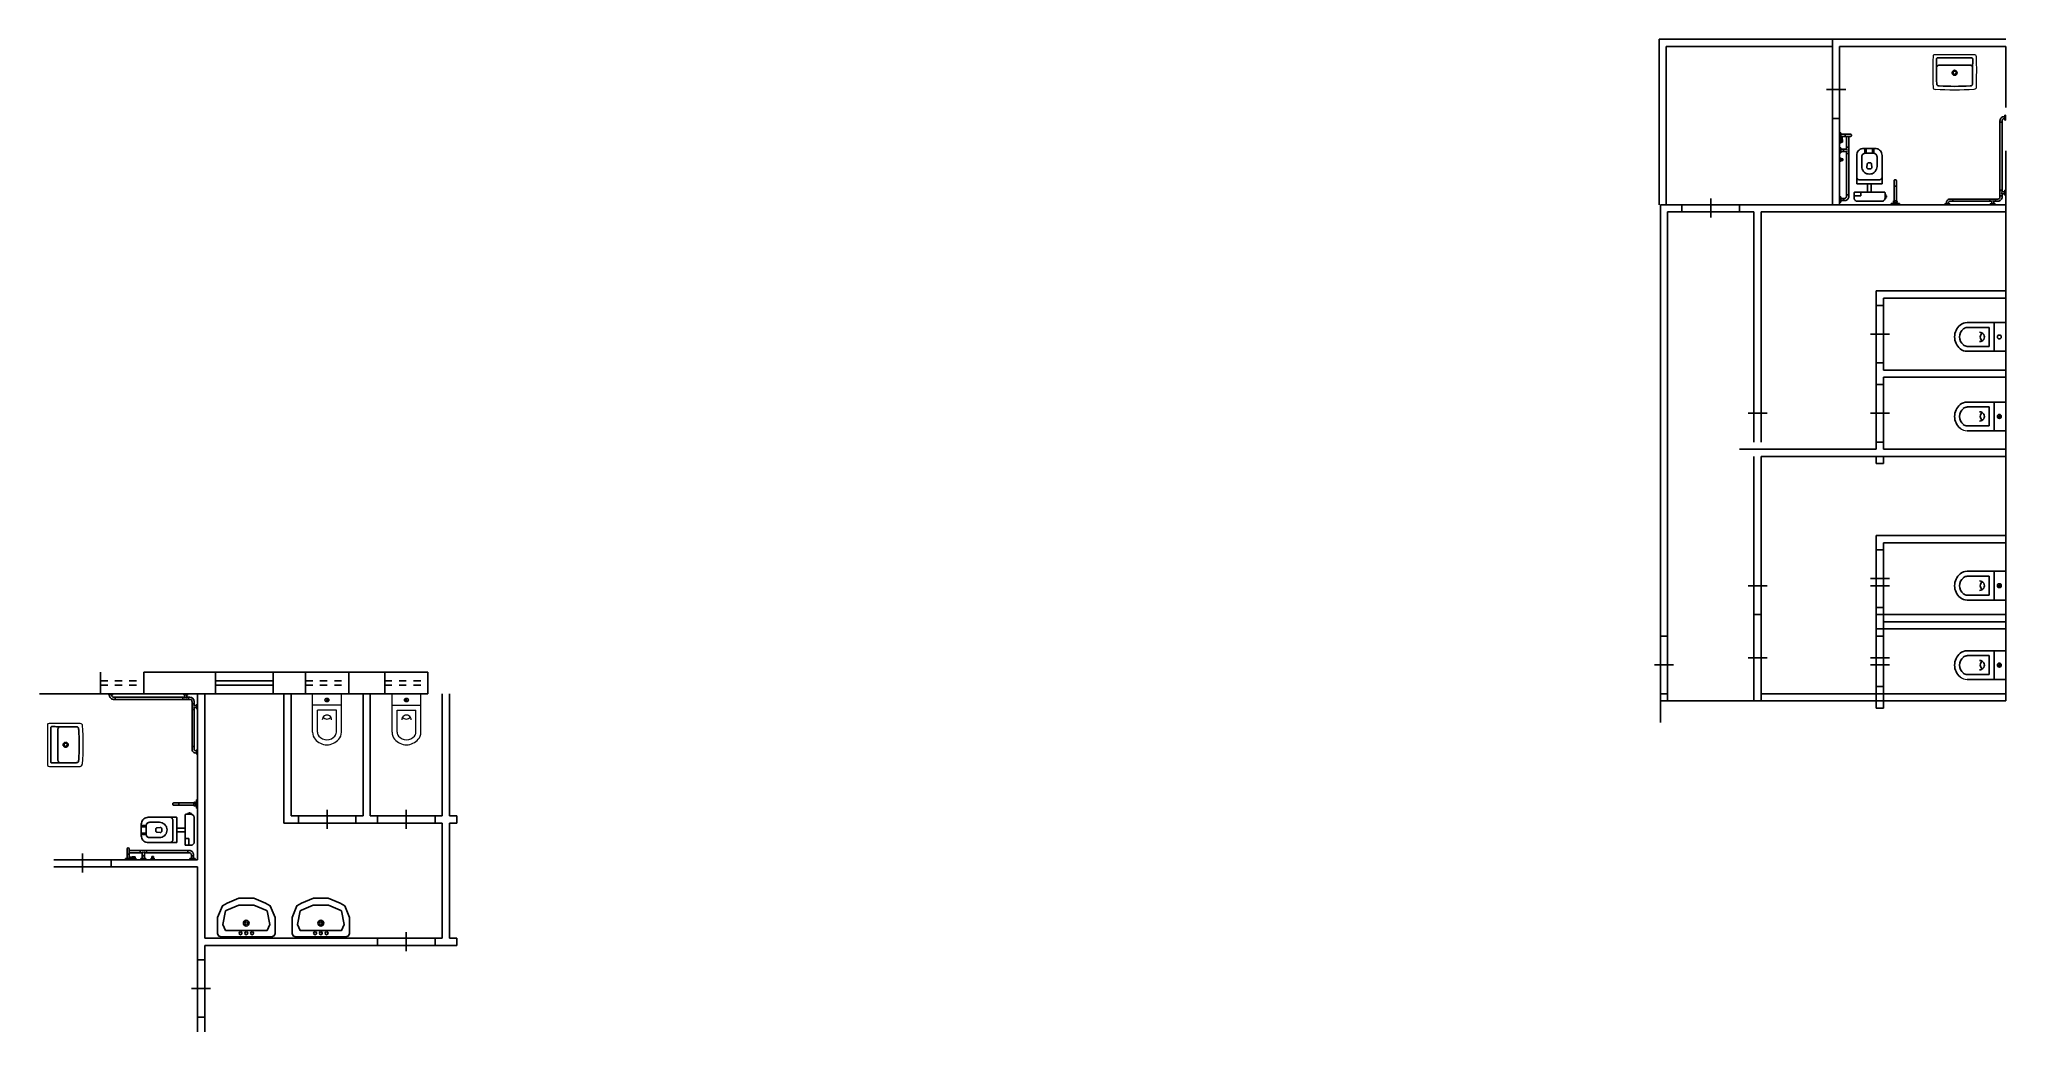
# Model space of a CAD drawing. Header units: millimetres. Extents: x 114 to 1075, y 58 to 426.
# Drawn here: x 379.64 to 406.97, y 253.46 to 267.26 of the extents above; entities that cross this region are included whole.
import ezdxf

# ---------------------------------------------------------------- set-up
doc = ezdxf.new("R2010")
doc.units = ezdxf.units.MM
doc.linetypes.add('TRATTEGGIATA', pattern=[0.75, 0.5, -0.25])
for name, color, linetype in [('2dsanitari', 7, 'Continuous'), ('arredii', 80, 'Continuous'), ('mura', 7, 'Continuous'), ('SANITARI', 175, 'Continuous'), ('Travi', 7, 'Continuous')]:
    doc.layers.add(name, color=color, linetype=linetype)
doc.layers.add('ARREDI attrezzature - furniture', color=175, linetype='Continuous', lineweight=9)

# ---------------------------------------------------------------- blocks, each defined once
blk = doc.blocks.new('lavabo')
at = {"layer": '2dsanitari', "color": 8}
blk.add_line((1092.497, 1248.494), (1091.921, 1248.494), dxfattribs=at)
blk.add_lwpolyline([(1091.857, 1248.584), (1092.561, 1248.584), (1092.595, 1248.57), (1092.609, 1248.536), (1092.609, 1248.316), (1092.541, 1248.152), (1092.477, 1248.115), (1092.313, 1248.047), (1092.105, 1248.047), (1091.941, 1248.115), (1091.877, 1248.152), (1091.809, 1248.316), (1091.809, 1248.536), (1091.823, 1248.57), (1091.857, 1248.584)], dxfattribs=at)
at = {"layer": '2dsanitari', "color": 8, "elevation": 1}
for points in [[(1091.921, 1248.494), (1091.884, 1248.413), (1091.921, 1248.223), (1091.94, 1248.212), (1092.104, 1248.144), (1092.209, 1248.144)], [(1092.497, 1248.494), (1092.535, 1248.413), (1092.498, 1248.223), (1092.479, 1248.212), (1092.315, 1248.144), (1092.209, 1248.144)]]:
    blk.add_lwpolyline(points, dxfattribs=at)
at = {"layer": '2dsanitari', "color": 8}
for centre, radius in [((1092.129, 1248.534), 0.02), ((1092.209, 1248.394), 0.04), ((1092.209, 1248.534), 0.02), ((1092.209, 1248.394), 0.02), ((1092.289, 1248.534), 0.02)]:
    blk.add_circle(centre, radius, dxfattribs=at)
for points in [[(1091.945, 1248.494, 1.024), (1092.473, 1248.494, 1.024), (1092.497, 1248.494, 1.1), (1091.921, 1248.494, 1.1)], [(1091.961, 1248.494, 0.969), (1092.457, 1248.494, 0.969), (1092.473, 1248.494, 1.024), (1091.945, 1248.494, 1.024)]]:
    blk.add_3dface(points, dxfattribs=at)
at = {"layer": '2dsanitari', "color": 8, "invisible_edges": 13}
blk.add_3dface([(1092.209, 1248.434, 0.979), (1092.457, 1248.494, 0.969), (1091.961, 1248.494, 0.969), (1092.209, 1248.434, 0.979)], dxfattribs=at)
blk = doc.blocks.new('Iryda 1')
at = {"layer": 'SANITARI', "color": 8, "linetype": 'Continuous'}
for p, q in [((-160, 248), (-162, 248)), ((-143, 208), (-143, -208)), ((-162, -248), (-160, -248))]:
    blk.add_line(p, q, dxfattribs=at)
at = {"layer": 'SANITARI', "color": 8, "lineweight": 0}
for points in [[(0, 289, 0.145511), (-24, 300, 0.01175), (-449, 299, 0.483059), (-480, 269, 0.036873), (-480, -269, -0.458328)], [(0, 289), (0, -289, -0.140898), (-24, -300, -0.010456), (-450, -300, -0.460441), (-480, -269, -1.106284)]]:
    blk.add_lwpolyline(points, format="xyb", dxfattribs=at)
at = {"layer": 'SANITARI', "color": 8, "linetype": 'Continuous'}
blk.add_circle((-250, 0), 23, dxfattribs=at)
for centre, radius, start, end in [((3160, 0), 3598, 176.5819, 183.4181), ((-250, 0), 35, 359.8471, 0.1529)]:
    blk.add_arc(centre, radius, start, end, dxfattribs=at)
for points, start_tangent, end_tangent in [([(-405, 248), (-411, 248), (-417, 246), (-421, 243), (-425, 240), (-428, 236), (-430, 230), (-431, 224)], (-0.999818, -0.019087), (-0.062731, -0.99803)), ([(-431, 214), (-431, 218), (-431, 221), (-431, 224)], (0.059689, 0.998217), (0.062344, 0.998055)), ([(-395, 249), (-398, 249), (-402, 249), (-405, 248)], (-0.999846, -0.01756), (-0.999826, -0.018676)), ([(-395, 249), (-276, 250)], (0.999846, 0.017527), (0.999991, 0.004246)), ([(-285, 0), (-284, 8), (-282, 15), (-278, 21), (-272, 27), (-266, 30), (-259, 33), (-251, 34), (-243, 33), (-235, 30), (-228, 26), (-223, 20), (-218, 14), (-216, 7), (-215, 0)], (0, 1), (0.003178, -0.999995)), ([(-285, 0), (-284, -8), (-282, -15), (-278, -21), (-272, -27), (-266, -30), (-259, -33), (-251, -34), (-243, -33), (-235, -30), (-228, -26), (-223, -20), (-218, -14), (-216, -7), (-215, 0)], (0, -1), (0.003178, 0.999995)), ([(-276, 250), (-190, 250)], (0.999991, 0.004245), (0.999986, -0.005272)), ([(-190, 250), (-154, 250)], (0.999986, -0.005272), (0.999957, -0.009254)), ([(-160, 248), (-160, 247), (-160, 245), (-160, 243)], (0.215102, -0.976592), (0.081396, -0.996682)), ([(-149, 232), (-152, 237), (-156, 240), (-160, 243)], (-0.520148, 0.854076), (-0.836011, 0.548713)), ([(-154, 250), (-150, 250), (-146, 250), (-142, 250)], (0.999957, -0.009248), (0.999943, -0.010658)), ([(-143, 208), (-143, 215), (-144, 221), (-146, 227), (-149, 232)], (0.000017, 1), (-0.520046, 0.854138)), ([(-142, 250), (-141, 250), (-140, 250)], (0.99997, -0.007721), (0.999969, -0.00788)), ([(-140, 250), (-121, 251), (-63, 253)], (0.99823, 0.059464), (0.999905, 0.013806)), ([(-63, 253), (-60, 252), (-58, 252), (-56, 252), (-54, 251), (-53, 250), (-51, 250), (-50, 249), (-49, 249), (-48, 248), (-48, 247), (-47, 247), (-46, 246), (-46, 245), (-45, 245), (-45, 244), (-44, 243), (-44, 242), (-43, 241), (-43, 240), (-43, 239), (-43, 237)], (0.995704, -0.092592), (0.113209, -0.993571)), ([(-43, 237), (-43, 164), (-43, 85), (-43, 0)], (0.000671, -1), (0.000892, -1)), ([(-43, -237), (-43, -164), (-43, -85), (-43, 0)], (0.000671, 1), (0.000892, 1)), ([(-431, -214), (-431, -218), (-431, -221), (-431, -224)], (0.059689, -0.998217), (0.062344, -0.998055)), ([(-431, -224), (-430, -230), (-428, -236), (-425, -240), (-421, -243), (-417, -246), (-411, -248), (-405, -248)], (0.062731, -0.99803), (0.999818, -0.019087)), ([(-405, -248), (-402, -249), (-398, -249), (-395, -249)], (0.999826, -0.018676), (0.999846, -0.01756)), ([(-276, -250), (-395, -249)], (-0.999991, 0.004246), (-0.999846, 0.017527)), ([(-190, -250), (-276, -250)], (-0.999986, -0.005272), (-0.999991, 0.004245)), ([(-154, -250), (-190, -250)], (-0.999957, -0.009254), (-0.999986, -0.005272)), ([(-162, -248), (-142, -250)], (0.996621, -0.082141), (0.997505, -0.07059)), ([(-160, -243), (-156, -240), (-152, -237), (-149, -232)], (0.836011, 0.548713), (0.520148, 0.854076)), ([(-160, -243), (-160, -245), (-160, -247), (-160, -248)], (-0.081396, -0.996682), (-0.215102, -0.976592)), ([(-140, -250), (-160, -248)], (-0.997612, 0.069064), (-0.996739, 0.080691)), ([(-142, -250), (-146, -250), (-150, -250), (-154, -250)], (-0.999943, -0.010658), (-0.999957, -0.009248)), ([(-149, -232), (-146, -227), (-144, -221), (-143, -215), (-143, -208)], (0.520046, 0.854138), (-0.000017, 1)), ([(-140, -250), (-141, -250), (-142, -250)], (-0.999969, -0.00788), (-0.99997, -0.007721)), ([(-63, -253), (-82, -252), (-140, -250)], (-0.999905, 0.013806), (-0.99823, 0.059464)), ([(-43, -237), (-43, -239), (-43, -240), (-43, -241), (-44, -242), (-44, -243), (-45, -244), (-45, -245), (-46, -245), (-46, -246), (-47, -247), (-48, -247), (-48, -248), (-49, -249), (-50, -249), (-51, -250), (-53, -250), (-54, -251), (-56, -252), (-58, -252), (-60, -252), (-63, -253)], (-0.113209, -0.993571), (-0.995704, -0.092592))]:
    blk.add_spline(points, degree=3, dxfattribs=dict(at, start_tangent=start_tangent, end_tangent=end_tangent))
blk = doc.blocks.new('ewfw32')
at = {"color": 8}
for p, q in [((13, 36), (0, 36)), ((0, 36), (0, -36)), ((13, -36), (13, 36)), ((61, 15), (14, 15)), ((48, 15), (48, -15)), ((61, 15), (72, 14)), ((72, 14), (82, 12)), ((82, 12), (92, 8)), ((92, 8), (101, 2)), ((101, 2), (108, -5)), ((201, 0), (198, -6)), ((204, 6), (201, 0)), ((209, 11), (204, 6)), ((214, 16), (209, 11)), ((220, 19), (214, 16)), ((226, 22), (220, 19)), ((233, 24), (226, 22)), ((240, 24), (233, 24)), ((234, 24), (582, 24)), ((240, 24), (236, 24)), ((411, 24), (240, 24)), ((411, 24), (251, 24)), ((590, 23), (582, 24)), ((597, 21), (590, 23)), ((604, 18), (597, 21)), ((610, 14), (604, 18)), ((615, 9), (610, 14)), ((620, 2), (615, 9)), ((623, -5), (620, 2)), ((710, 57), (710, 72)), ((710, 72), (826, 72)), ((826, 57), (710, 57)), ((736, 57), (801, 57)), ((736, 48), (736, 57)), ((801, 48), (736, 48)), ((742, 38), (745, 38)), ((742, 29), (742, 38)), ((745, 29), (742, 29)), ((745, 48), (752, 48)), ((745, 17), (745, 48)), ((745, 38), (745, 29)), ((752, 17), (745, 17)), ((752, 48), (752, 17)), ((752, 48), (752, -188)), ((752, 17), (785, 17)), ((755, 17), (755, 48)), ((782, 17), (782, 48)), ((792, 48), (785, 48)), ((785, 48), (785, 17)), ((785, 48), (785, -188)), ((785, 17), (792, 17)), ((792, 17), (792, 48)), ((795, 38), (792, 38)), ((792, 38), (792, 29)), ((792, 29), (795, 29)), ((795, 29), (795, 38)), ((801, 57), (801, 48)), ((826, 72), (826, 57)), ((0, -36), (13, -36)), ((14, -15), (61, -15)), ((61, -15), (66, -16)), ((66, -16), (71, -17)), ((71, -17), (75, -19)), ((75, -19), (80, -22)), ((80, -22), (83, -25)), ((83, -25), (86, -29)), ((86, -29), (88, -33)), ((88, -33), (90, -38)), ((90, -38), (90, -42)), ((90, -64), (90, -42)), ((123, -64), (90, -64)), ((90, -64), (90, -666)), ((108, -5), (115, -13)), ((115, -13), (119, -23)), ((119, -23), (122, -32)), ((122, -32), (123, -42)), ((123, -64), (123, -42)), ((123, -64), (123, -851)), ((198, -6), (196, -13)), ((196, -13), (196, -19)), ((196, -66), (196, -14)), ((196, -19), (196, -16)), ((196, -16), (196, -58)), ((196, -93), (196, -19)), ((196, -50), (290, -50)), ((196, -58), (196, -61)), ((196, -93), (196, -95)), ((196, -95), (196, -96)), ((196, -96), (197, -98)), ((197, -98), (198, -99)), ((198, -99), (199, -100)), ((199, -100), (200, -101)), ((200, -101), (202, -102)), ((202, -102), (203, -103)), ((203, -103), (205, -103)), ((205, -103), (206, -103)), ((615, -102), (206, -103)), ((232, -220), (232, -221)), ((233, -220), (232, -220)), ((232, -221), (232, -222)), ((232, -222), (232, -223)), ((232, -304), (232, -223)), ((232, -264), (232, -223)), ((234, -219), (233, -220)), ((234, -218), (234, -219)), ((235, -218), (234, -218)), ((236, -218), (235, -218)), ((237, -218), (236, -218)), ((579, -218), (237, -218)), ((290, -50), (290, -99)), ((384, -218), (384, -103)), ((432, -218), (432, -103)), ((580, -218), (579, -218)), ((581, -218), (580, -218)), ((582, -218), (581, -218)), ((583, -219), (582, -218)), ((583, -220), (583, -219)), ((584, -220), (583, -220)), ((584, -221), (584, -220)), ((585, -222), (584, -221)), ((585, -223), (585, -222)), ((585, -223), (585, -304)), ((585, -264), (585, -223)), ((615, -102), (617, -102)), ((617, -102), (618, -102)), ((618, -102), (620, -102)), ((620, -102), (621, -101)), ((621, -101), (623, -100)), ((625, -12), (623, -5)), ((623, -100), (624, -99)), ((624, -97), (625, -96)), ((624, -99), (624, -97)), ((626, -19), (625, -12)), ((625, -94), (626, -93)), ((625, -96), (625, -94)), ((626, -93), (626, -15)), ((626, -15), (626, -70)), ((635, -15), (626, -15)), ((626, -66), (626, -19)), ((626, -70), (635, -70)), ((635, -70), (635, -15)), ((635, -32), (635, -52)), ((648, -32), (635, -32)), ((635, -52), (648, -52)), ((648, -52), (648, -32)), ((752, -188), (752, -259)), ((752, -188), (785, -188)), ((752, -262), (752, -259)), ((753, -265), (752, -262)), ((754, -267), (753, -265)), ((756, -270), (754, -267)), ((758, -272), (756, -270)), ((760, -273), (758, -272)), ((763, -275), (760, -273)), ((776, -273), (774, -275)), ((779, -272), (776, -273)), ((781, -270), (779, -272)), ((782, -267), (781, -270)), ((784, -265), (782, -267)), ((785, -259), (784, -262)), ((784, -262), (784, -265)), ((785, -188), (785, -259)), ((0, -533), (0, -576)), ((14, -533), (0, -533)), ((14, -576), (14, -533)), ((14, -541), (14, -567)), ((38, -541), (14, -541)), ((38, -567), (38, -541)), ((234, -300), (232, -307)), ((232, -304), (232, -614)), ((232, -307), (232, -313)), ((237, -294), (234, -300)), ((241, -288), (237, -294)), ((245, -284), (241, -288)), ((251, -280), (245, -284)), ((257, -277), (251, -280)), ((264, -275), (257, -277)), ((270, -275), (264, -275)), ((546, -275), (270, -275)), ((303, -441), (302, -459)), ((302, -459), (302, -595)), ((308, -423), (303, -441)), ((316, -406), (308, -423)), ((327, -391), (316, -406)), ((340, -378), (327, -391)), ((355, -367), (340, -378)), ((372, -359), (355, -367)), ((390, -355), (372, -359)), ((374, -442), (373, -445)), ((373, -445), (373, -448)), ((373, -448), (377, -492)), ((373, -448), (373, -448)), ((375, -439), (374, -442)), ((376, -436), (375, -439)), ((378, -433), (376, -436)), ((377, -492), (377, -495)), ((377, -495), (378, -498)), ((381, -431), (378, -433)), ((378, -498), (380, -501)), ((380, -501), (382, -504)), ((383, -430), (381, -431)), ((382, -504), (384, -506)), ((386, -428), (383, -430)), ((384, -506), (387, -507)), ((389, -428), (386, -428)), ((387, -507), (390, -509)), ((392, -427), (389, -428)), ((408, -353), (390, -355)), ((390, -509), (393, -510)), ((392, -427), (424, -427)), ((393, -510), (396, -510)), ((396, -510), (396, -510)), ((396, -510), (420, -510)), ((427, -355), (408, -353)), ((420, -510), (424, -510)), ((424, -427), (424, -427)), ((427, -428), (424, -427)), ((424, -510), (427, -509)), ((445, -359), (427, -355)), ((430, -428), (427, -428)), ((427, -509), (430, -507)), ((433, -430), (430, -428)), ((430, -507), (432, -506)), ((432, -506), (435, -504)), ((436, -431), (433, -430)), ((435, -504), (437, -501)), ((438, -433), (436, -431)), ((437, -501), (438, -498)), ((440, -436), (438, -433)), ((438, -498), (439, -495)), ((439, -495), (440, -492)), ((442, -439), (440, -436)), ((443, -448), (440, -492)), ((440, -492), (440, -492)), ((443, -442), (442, -439)), ((443, -445), (443, -442)), ((443, -448), (443, -445)), ((461, -367), (445, -359)), ((477, -378), (461, -367)), ((490, -391), (477, -378)), ((500, -406), (490, -391)), ((508, -423), (500, -406)), ((513, -441), (508, -423)), ((515, -459), (513, -441)), ((515, -459), (515, -595)), ((553, -275), (546, -275)), ((559, -277), (553, -275)), ((565, -280), (559, -277)), ((571, -284), (565, -280)), ((576, -288), (571, -284)), ((580, -294), (576, -288)), ((582, -300), (580, -294)), ((584, -307), (582, -300)), ((585, -313), (584, -307)), ((585, -614), (585, -304)), ((765, -275), (763, -275)), ((768, -275), (765, -275)), ((771, -275), (768, -275)), ((774, -275), (771, -275)), ((0, -576), (14, -576)), ((0, -647), (13, -647)), ((0, -718), (0, -647)), ((0, -647), (13, -647)), ((0, -718), (13, -718)), ((13, -718), (0, -718)), ((0, -788), (0, -846)), ((17, -788), (0, -788)), ((13, -647), (13, -718)), ((13, -666), (90, -666)), ((90, -699), (13, -699)), ((14, -567), (38, -567)), ((17, -846), (17, -788)), ((17, -798), (17, -836)), ((33, -798), (17, -798)), ((33, -836), (33, -798)), ((48, -699), (48, -666)), ((90, -638), (123, -638)), ((90, -666), (102, -678)), ((90, -699), (102, -687)), ((90, -878), (90, -699)), ((90, -727), (123, -727)), ((123, -622), (123, -878)), ((123, -639), (123, -726)), ((232, -614), (233, -631)), ((233, -631), (237, -647)), ((237, -647), (244, -663)), ((244, -663), (254, -677)), ((254, -677), (266, -688)), ((266, -688), (280, -698)), ((280, -698), (295, -705)), ((295, -705), (311, -710)), ((302, -595), (302, -603)), ((302, -603), (305, -611)), ((305, -611), (308, -619)), ((308, -619), (313, -626)), ((311, -710), (328, -711)), ((313, -626), (319, -632)), ((319, -632), (326, -637)), ((326, -637), (334, -640)), ((328, -711), (488, -711)), ((334, -640), (342, -643)), ((342, -643), (350, -643)), ((345, -643), (471, -643)), ((345, -711), (345, -643)), ((365, -711), (365, -643)), ((452, -711), (452, -643)), ((466, -643), (475, -643)), ((471, -711), (471, -643)), ((475, -643), (483, -640)), ((483, -640), (490, -637)), ((488, -711), (505, -710)), ((490, -637), (497, -632)), ((497, -632), (503, -626)), ((503, -626), (508, -619)), ((505, -710), (521, -705)), ((508, -619), (512, -611)), ((512, -611), (514, -603)), ((514, -603), (515, -595)), ((521, -705), (536, -698)), ((536, -698), (550, -688)), ((550, -688), (562, -677)), ((562, -677), (572, -663)), ((572, -663), (579, -647)), ((579, -647), (583, -631)), ((583, -631), (585, -614)), ((0, -846), (17, -846)), ((0, -929), (0, -857)), ((0, -857), (13, -857)), ((13, -929), (0, -929)), ((13, -857), (13, -929)), ((146, -908), (13, -908)), ((14, -878), (146, -878)), ((17, -836), (33, -836)), ((22, -836), (22, -871)), ((30, -836), (22, -836)), ((22, -871), (30, -871)), ((30, -871), (30, -836)), ((71, -908), (71, -878))]:
    blk.add_line(p, q, dxfattribs=at)
blk.add_arc((146, -893, 0), 15.3, 270.0003, 90.0003, dxfattribs=at)
blk = doc.blocks.new('df343')
at = {"color": 8}
for p, q in [((35, 0), (-35, 0)), ((35, -11), (35, 0)), ((-597, 0), (-666, 0)), ((-666, 0), (-597, 0)), ((-666, -11), (-666, 0)), ((-597, -11), (-666, -11)), ((-646, -23), (-646, -11)), ((-645, -32), (-646, -23)), ((-643, -42), (-645, -32)), ((-639, -51), (-643, -42)), ((-633, -59), (-639, -51)), ((-626, -65), (-633, -59)), ((-618, -71), (-626, -65)), ((-610, -75), (-618, -71)), ((-617, -11), (-617, -23)), ((-616, -27), (-617, -23)), ((-615, -32), (-616, -27)), ((-613, -36), (-615, -32)), ((-611, -40), (-613, -36)), ((-607, -43), (-611, -40)), ((-600, -78), (-610, -75)), ((-604, -45), (-607, -43)), ((-599, -47), (-604, -45)), ((-591, -78), (-600, -78)), ((-595, -48), (-599, -47)), ((-597, 0), (-597, -11)), ((-591, -49), (-595, -48)), ((-570, -49), (-591, -49)), ((-570, -78), (-591, -78)), ((-39, -49), (-570, -49)), ((-39, -78), (-570, -78)), ((-557, -49), (-557, -78)), ((-39, -49), (-15, -49)), ((-39, -78), (-39, -49)), ((72, -78, 0), (-39, -78)), ((-35, 0), (-35, -11)), ((-35, -11), (35, -11)), ((-15, -49), (-15, -11)), ((-15, -49), (-4, -59)), ((15, -49), (4, -59)), ((15, -11), (15, -49)), ((15, -49), (39, -49)), ((39, -49), (72, -49)), ((39, -78), (39, -49)), ((39, -49), (39, -78)), ((39, -78), (39, -49)), ((100, -107, 0), (100, -204)), ((100, -125), (130, -125)), ((130, -125), (100, -125)), ((100, -125), (130, -125)), ((100, -204), (100, -1147)), ((100, -204), (130, -204)), ((130, -150), (119, -160)), ((130, -179), (119, -169)), ((130, -125), (130, -107)), ((130, -150), (130, -125)), ((168, -150), (130, -150)), ((130, -179), (168, -179)), ((130, -204), (130, -179)), ((130, -204), (130, -1147)), ((168, -131), (179, -131)), ((168, -200), (168, -131)), ((179, -200), (168, -200)), ((179, -131), (179, -200)), ((100, -1147), (100, -1168)), ((100, -1147), (130, -1147)), ((101, -1177), (100, -1168)), ((103, -1187), (101, -1177)), ((108, -1196), (103, -1187)), ((113, -1204), (108, -1196)), ((120, -1210), (113, -1204)), ((128, -1216), (120, -1210)), ((136, -1220), (127, -1216)), ((129, -1147), (129, -1168)), ((129, -1172), (129, -1168)), ((131, -1177), (129, -1172)), ((133, -1181), (131, -1177)), ((135, -1185), (133, -1181)), ((138, -1188), (135, -1185)), ((145, -1223), (136, -1220)), ((142, -1190), (138, -1188)), ((146, -1192), (142, -1190)), ((155, -1223), (145, -1223)), ((151, -1193), (146, -1192)), ((155, -1194), (151, -1193)), ((166, -1194), (155, -1194)), ((155, -1223), (166, -1223)), ((178, -1174), (166, -1174)), ((166, -1174), (166, -1243)), ((166, -1243), (178, -1243)), ((178, -1174), (178, -1243)), ((178, -1243), (178, -1174))]:
    blk.add_line(p, q, dxfattribs=at)
for radius in [58.1, 28.4]:
    blk.add_arc((72, -107, 0), radius, 0.0003, 90.0003, dxfattribs=at)

msp = doc.modelspace()

# ---------------------------------------------------------------- linework, layer by layer
for p, q in [((406.971, 266.314), (406.971, 267.164)), ((406.971, 264.714), (406.971, 265.714)), ((403.471, 262.464), (403.471, 264.864)), ((403.571, 264.864), (406.971, 264.864)), ((403.571, 264.864), (403.571, 262.464)), ((405.171, 263.764), (406.971, 263.764)), ((402.171, 263.661), (402.171, 258.964)), ((402.271, 258.964), (402.271, 263.564)), ((405.271, 263.564), (405.171, 263.564)), ((405.271, 263.664), (406.971, 263.664)), ((405.271, 262.764), (405.171, 262.764)), ((406.971, 262.664), (405.271, 262.664)), ((405.271, 262.464), (405.171, 262.464)), ((406.971, 262.564), (405.271, 262.564)), ((405.171, 261.564), (403.571, 261.564)), ((405.271, 261.664), (405.171, 261.664)), ((403.471, 259.064), (403.471, 261.464)), ((403.571, 261.464), (406.971, 261.464)), ((403.571, 261.464), (403.571, 259.064)), ((405.271, 261.364), (405.171, 261.364)), ((406.971, 259.964), (406.971, 260.464)), ((405.171, 260.364), (406.971, 260.364)), ((405.271, 260.264), (406.971, 260.264)), ((405.271, 260.164), (405.171, 260.164)), ((405.271, 259.364), (405.171, 259.364)), ((406.971, 258.864), (406.971, 259.364)), ((403.571, 259.264), (403.471, 259.264)), ((403.471, 259.264), (403.471, 258.064)), ((403.571, 259.264), (403.571, 258.064)), ((405.271, 259.264), (405.171, 259.264)), ((406.971, 259.264), (405.271, 259.264)), ((406.971, 259.164), (405.271, 259.164)), ((406.971, 259.164), (405.271, 259.164)), ((402.271, 258.964), (402.171, 258.964)), ((405.271, 259.064), (405.171, 259.064)), ((405.271, 258.964), (405.171, 258.964)), ((406.971, 259.064), (405.271, 259.064)), ((380.492, 258.164), (380.492, 258.464)), ((381.092, 258.464), (382.092, 258.464)), ((381.092, 258.164), (381.092, 258.464)), ((382.092, 258.164), (382.092, 258.464)), ((382.892, 258.464), (383.342, 258.464)), ((382.892, 258.164), (382.892, 258.464)), ((383.942, 258.464), (384.442, 258.464)), ((405.271, 258.264), (405.171, 258.264)), ((406.971, 258.064), (406.971, 258.264)), ((380.492, 258.164), (379.642, 258.164)), ((382.092, 258.164), (381.092, 258.164)), ((381.842, 255.855), (381.842, 258.164)), ((381.942, 254.764), (381.942, 258.164)), ((383.342, 258.164), (382.892, 258.164)), ((383.042, 256.364), (383.042, 258.164)), ((383.142, 256.464), (383.142, 258.164)), ((384.442, 258.164), (383.942, 258.164)), ((384.142, 258.164), (384.142, 256.464)), ((384.242, 258.164), (384.242, 256.464)), ((402.271, 258.164), (402.171, 258.164)), ((402.171, 258.164), (402.171, 258.064)), ((402.171, 258.064), (406.971, 258.064)), ((402.171, 258.064), (402.171, 257.764)), ((402.271, 258.164), (402.271, 258.064)), ((405.171, 258.164), (403.571, 258.164)), ((405.271, 258.164), (405.171, 258.164)), ((405.271, 257.964), (405.171, 257.964)), ((383.242, 256.464), (383.242, 256.364)), ((384.042, 256.464), (384.042, 256.364)), ((384.342, 256.464), (384.342, 256.364)), ((385.142, 256.464), (385.142, 256.364)), ((385.242, 256.364), (385.242, 254.764)), ((385.442, 256.464), (385.442, 256.364)), ((381.942, 254.764), (384.342, 254.764)), ((384.342, 254.764), (384.342, 254.664)), ((385.142, 254.764), (385.142, 254.664)), ((385.142, 254.764), (385.242, 254.764)), ((385.342, 254.764), (385.442, 254.764)), ((385.442, 254.764), (385.442, 254.664)), ((384.342, 254.664), (381.942, 254.664)), ((385.142, 254.664), (385.442, 254.664))]:
    msp.add_line(p, q)
at = {"color": 8}
for p, q in [((404.562, 266.164), (404.562, 266.964)), ((404.662, 266.164), (404.662, 266.964)), ((404.482, 266.564), (404.748, 266.564)), ((403.271, 264.964), (402.471, 264.964)), ((403.271, 264.864), (402.471, 264.864)), ((402.871, 264.785), (402.871, 265.05)), ((405.171, 262.764), (405.171, 263.564)), ((405.271, 262.764), (405.271, 263.564)), ((405.091, 263.164), (405.356, 263.164)), ((403.471, 261.664), (403.471, 262.464)), ((403.571, 261.664), (403.571, 262.464)), ((405.171, 261.664), (405.171, 262.464)), ((405.271, 261.664), (405.271, 262.464)), ((403.391, 262.064), (403.656, 262.064)), ((405.091, 262.064), (405.356, 262.064)), ((403.471, 259.264), (403.471, 260.064)), ((403.571, 259.264), (403.571, 260.064)), ((405.171, 259.364), (405.171, 260.164)), ((405.171, 259.264), (405.171, 260.064)), ((405.271, 259.364), (405.271, 260.164)), ((405.271, 259.264), (405.271, 260.064)), ((406.971, 259.964), (406.971, 259.364)), ((403.391, 259.664), (403.656, 259.664)), ((405.091, 259.764), (405.356, 259.764)), ((405.091, 259.664), (405.356, 259.664)), ((402.171, 258.164), (402.171, 258.964)), ((402.271, 258.164), (402.271, 258.964)), ((403.471, 258.264), (403.471, 259.064)), ((403.571, 258.264), (403.571, 259.064)), ((405.171, 258.264), (405.171, 259.064)), ((405.171, 258.164), (405.171, 258.964)), ((405.271, 258.264), (405.271, 259.064)), ((405.271, 258.164), (405.271, 258.964)), ((406.971, 258.864), (406.971, 258.264)), ((402.091, 258.564), (402.356, 258.564)), ((403.391, 258.664), (403.656, 258.664)), ((405.091, 258.664), (405.356, 258.664)), ((405.091, 258.564), (405.356, 258.564)), ((382.092, 258.464), (382.892, 258.464)), ((383.342, 258.464), (383.942, 258.464)), ((384.442, 258.464), (385.042, 258.464)), ((380.492, 258.164), (381.092, 258.164)), ((382.092, 258.164), (382.892, 258.164)), ((383.342, 258.164), (383.942, 258.164)), ((384.442, 258.164), (385.042, 258.164)), ((384.042, 256.464), (383.242, 256.464)), ((384.042, 256.364), (383.242, 256.364)), ((383.642, 256.285), (383.642, 256.55)), ((385.142, 256.464), (384.342, 256.464)), ((385.142, 256.364), (384.342, 256.364)), ((384.742, 256.285), (384.742, 256.55)), ((380.642, 255.855), (379.842, 255.855)), ((380.242, 255.676), (380.242, 255.941)), ((380.642, 255.755), (379.842, 255.755)), ((385.142, 254.764), (384.342, 254.764)), ((384.742, 254.585), (384.742, 254.85)), ((381.842, 254.464), (381.842, 253.664)), ((381.942, 254.464), (381.942, 253.664)), ((385.142, 254.664), (384.342, 254.664)), ((382.021, 254.064), (381.756, 254.064))]:
    msp.add_line(p, q, dxfattribs=at)
at = {"color": 255}
for p, q in [((402.471, 264.864), (402.271, 264.864)), ((402.471, 264.864), (402.471, 264.964)), ((403.271, 264.864), (403.271, 264.964)), ((403.471, 264.864), (403.271, 264.864)), ((381.942, 254.464), (381.842, 254.464)), ((381.942, 254.664), (381.942, 254.464)), ((381.942, 253.664), (381.842, 253.664)), ((381.942, 253.664), (381.942, 253.464))]:
    msp.add_line(p, q, dxfattribs=at)
at = {"linetype": 'ByBlock', "ltscale": 0.3}
for p, q in [((403.571, 261.464), (405.171, 261.464)), ((405.271, 261.464), (406.971, 261.464)), ((385.342, 256.464), (385.342, 258.164)), ((403.571, 258.064), (405.171, 258.064)), ((405.271, 258.064), (406.971, 258.064)), ((385.342, 254.764), (385.342, 256.364))]:
    msp.add_line(p, q, dxfattribs=at)
at = {"color": 8, "linetype": 'TRATTEGGIATA', "ltscale": 0.2}
for p, q in [((380.492, 258.344), (381.092, 258.344)), ((380.492, 258.284), (381.092, 258.284)), ((383.342, 258.344), (383.942, 258.344)), ((383.342, 258.284), (383.942, 258.284)), ((384.442, 258.344), (385.042, 258.344)), ((384.442, 258.284), (385.042, 258.284))]:
    msp.add_line(p, q, dxfattribs=at)
at = {"color": 8, "ltscale": 0.2}
for p, q in [((382.092, 258.344), (382.892, 258.344)), ((382.092, 258.284), (382.892, 258.284))]:
    msp.add_line(p, q, dxfattribs=at)
at = {"color": 7}
for p, q in [((383.342, 258.164), (383.342, 258.464)), ((383.942, 258.164), (383.942, 258.464)), ((384.442, 258.164), (384.442, 258.464)), ((385.042, 258.164), (385.042, 258.464))]:
    msp.add_line(p, q, dxfattribs=at)
at = {"layer": 'ARREDI attrezzature - furniture', "color": 8}
for p, q in [((383.439, 257.627), (383.439, 258.154)), ((383.839, 258.003), (383.439, 258.003)), ((383.839, 257.627), (383.839, 258.154)), ((384.544, 257.627), (384.544, 258.154)), ((384.544, 258.003), (384.944, 258.003)), ((384.944, 257.627), (384.944, 258.154)), ((383.509, 257.627), (383.509, 257.934)), ((383.77, 257.934), (383.509, 257.934)), ((383.77, 257.627), (383.77, 257.934)), ((384.613, 257.627), (384.613, 257.934)), ((384.613, 257.934), (384.875, 257.934)), ((384.875, 257.627), (384.875, 257.934))]:
    msp.add_line(p, q, dxfattribs=at)
for centre, radius in [((383.639, 258.076), 0.0271), ((383.639, 258.076), 0.01), ((384.744, 258.076), 0.0271), ((384.744, 258.076), 0.01)]:
    msp.add_circle(centre, radius, dxfattribs=at)
for centre, radius, start, end in [((406.434, 261.97), 0.15, 229.6138, 270), ((406.434, 258.512), 0.15, 229.6138, 270), ((383.639, 257.802), 0.0655, 357.6163, 182.3837), ((383.639, 257.876), 0.0655, 214.4152, 325.6002), ((384.744, 257.802), 0.0655, 357.6163, 182.3837), ((384.744, 257.876), 0.0655, 214.3998, 325.5848), ((383.589, 257.627), 0.15, 180, 220.3862), ((383.639, 257.67), 0.216, 220.3862, 319.6138), ((383.589, 257.627), 0.0808, 180, 220.3862), ((383.639, 257.67), 0.146, 220.3862, 319.6138), ((383.689, 257.627), 0.0808, 319.6138, 0), ((383.689, 257.627), 0.15, 319.6138, 0), ((384.694, 257.627), 0.15, 180, 220.3862), ((384.744, 257.67), 0.216, 220.3862, 319.6138), ((384.694, 257.627), 0.0808, 180, 220.3862), ((384.744, 257.67), 0.146, 220.3862, 319.6138), ((384.794, 257.627), 0.0808, 319.6138, 0), ((384.794, 257.627), 0.15, 319.6138, 0)]:
    msp.add_arc(centre, radius, start, end, dxfattribs=at)
at = {"layer": 'arredii'}
for p, q in [((406.434, 263.325), (406.961, 263.325)), ((406.434, 263.256), (406.741, 263.256)), ((406.741, 262.994), (406.741, 263.256)), ((406.81, 262.925), (406.81, 263.325)), ((406.434, 262.994), (406.741, 262.994)), ((406.434, 262.925), (406.961, 262.925)), ((406.434, 262.22), (406.961, 262.22)), ((406.434, 262.151), (406.741, 262.151)), ((406.741, 262.151), (406.741, 261.89)), ((406.81, 262.22), (406.81, 261.82)), ((406.434, 261.89), (406.741, 261.89)), ((406.434, 261.82), (406.961, 261.82)), ((406.434, 259.866), (406.961, 259.866)), ((406.434, 259.797), (406.741, 259.797)), ((406.741, 259.535), (406.741, 259.797)), ((406.81, 259.466), (406.81, 259.866)), ((406.434, 259.535), (406.741, 259.535)), ((406.434, 259.466), (406.961, 259.466)), ((406.434, 258.762), (406.961, 258.762)), ((406.434, 258.693), (406.741, 258.693)), ((406.741, 258.693), (406.741, 258.431)), ((406.81, 258.762), (406.81, 258.362)), ((406.434, 258.431), (406.741, 258.431)), ((406.434, 258.362), (406.961, 258.362))]:
    msp.add_line(p, q, dxfattribs=at)
for centre, radius in [((406.883, 263.125), 0.0271), ((406.883, 262.02), 0.0271), ((406.883, 262.02), 0.01), ((406.883, 259.666), 0.0271), ((406.883, 259.666), 0.01), ((406.883, 258.562), 0.0271), ((406.883, 258.562), 0.01)]:
    msp.add_circle(centre, radius, dxfattribs=at)
for centre, radius, start, end in [((406.477, 263.125), 0.216, 130.3862, 229.6138), ((406.477, 263.125), 0.146, 130.3862, 229.6138), ((406.434, 263.175), 0.15, 90, 130.3862), ((406.434, 263.175), 0.0808, 90, 130.3862), ((406.609, 263.125), 0.0655, 267.6163, 92.3837), ((406.683, 263.125), 0.0655, 124.4152, 235.6002), ((406.434, 263.075), 0.15, 229.6138, 270), ((406.434, 263.075), 0.0808, 229.6138, 270), ((406.477, 262.02), 0.216, 130.3862, 229.6138), ((406.477, 262.02), 0.146, 130.3862, 229.6138), ((406.434, 262.07), 0.15, 90, 130.3862), ((406.434, 262.07), 0.0808, 90, 130.3862), ((406.609, 262.02), 0.0655, 267.6163, 92.3837), ((406.434, 261.97), 0.0808, 229.6138, 270), ((406.683, 262.02), 0.0655, 124.3998, 235.5848), ((406.477, 259.666), 0.216, 130.3862, 229.6138), ((406.477, 259.666), 0.146, 130.3862, 229.6138), ((406.434, 259.716), 0.15, 90, 130.3862), ((406.434, 259.716), 0.0808, 90, 130.3862), ((406.609, 259.666), 0.0655, 267.6163, 92.3837), ((406.683, 259.666), 0.0655, 124.4152, 235.6002), ((406.434, 259.616), 0.15, 229.6138, 270), ((406.434, 259.616), 0.0808, 229.6138, 270), ((406.477, 258.562), 0.216, 130.3862, 229.6138), ((406.477, 258.562), 0.146, 130.3862, 229.6138), ((406.434, 258.612), 0.15, 90, 130.3862), ((406.434, 258.612), 0.0808, 90, 130.3862), ((406.609, 258.562), 0.0655, 267.6163, 92.3837), ((406.683, 258.562), 0.0655, 124.3998, 235.5848), ((406.434, 258.512), 0.0808, 229.6138, 270)]:
    msp.add_arc(centre, radius, start, end, dxfattribs=at)
at = {"layer": 'mura'}
for p, q in [((402.153, 266.164), (402.153, 267.264)), ((402.153, 267.264), (402.55, 267.264)), ((402.153, 267.164), (402.153, 266.964)), ((404.562, 267.264), (402.253, 267.264)), ((404.562, 267.164), (402.253, 267.164)), ((402.253, 267.164), (402.253, 266.964)), ((404.562, 267.164), (404.562, 267.264)), ((404.562, 267.264), (404.662, 267.264)), ((404.562, 267.164), (404.562, 266.964)), ((406.971, 267.264), (404.662, 267.264)), ((406.971, 267.164), (404.662, 267.164)), ((404.662, 267.164), (404.662, 266.964)), ((402.253, 266.164), (402.253, 266.964)), ((402.171, 263.661), (402.171, 264.964)), ((402.171, 264.964), (402.271, 264.964)), ((402.253, 264.964), (404.562, 264.964)), ((402.271, 263.564), (402.271, 264.864)), ((404.662, 264.964), (406.971, 264.964)), ((406.971, 258.164), (406.971, 264.864))]:
    msp.add_line(p, q, dxfattribs=at)
at = {"layer": 'Travi', "color": 0, "ltscale": 0.5}
for p, q in [((402.153, 264.964), (402.153, 266.164)), ((402.253, 264.964), (402.253, 266.164)), ((404.562, 264.964), (404.562, 266.164)), ((404.662, 266.164), (404.562, 266.164)), ((404.662, 264.964), (404.662, 266.164)), ((405.171, 263.564), (405.171, 263.764)), ((405.271, 263.564), (405.271, 263.664)), ((405.171, 262.464), (405.171, 262.764)), ((405.271, 262.664), (405.271, 262.764)), ((405.271, 262.564), (405.271, 262.464)), ((405.171, 261.564), (405.171, 261.664)), ((405.271, 261.664), (405.271, 261.564)), ((406.971, 261.564), (405.271, 261.564)), ((405.171, 261.364), (405.171, 261.464)), ((405.271, 261.364), (405.271, 261.464)), ((405.171, 260.164), (405.171, 260.364)), ((405.271, 260.164), (405.271, 260.264)), ((405.171, 259.064), (405.171, 259.364)), ((405.271, 259.264), (405.271, 259.364)), ((405.171, 258.964), (405.171, 259.264)), ((405.271, 259.164), (405.271, 259.264)), ((405.271, 259.164), (405.271, 259.064)), ((405.271, 259.064), (405.271, 258.964)), ((405.171, 258.164), (405.171, 258.264)), ((405.271, 258.264), (405.271, 258.164)), ((385.242, 258.164), (385.242, 256.464)), ((405.171, 258.064), (405.171, 258.164)), ((405.171, 257.964), (405.171, 258.064)), ((405.271, 258.164), (405.271, 258.064)), ((406.971, 258.164), (405.271, 258.164)), ((405.271, 257.964), (405.271, 258.064)), ((383.242, 256.364), (383.042, 256.364)), ((383.242, 256.464), (383.142, 256.464)), ((384.142, 256.464), (384.042, 256.464)), ((384.342, 256.364), (384.042, 256.364)), ((384.242, 256.464), (384.342, 256.464)), ((385.142, 256.464), (385.242, 256.464)), ((385.242, 256.364), (385.142, 256.364)), ((385.442, 256.464), (385.342, 256.464)), ((385.442, 256.364), (385.342, 256.364)), ((381.842, 255.855), (380.642, 255.855)), ((380.642, 255.855), (380.642, 255.755)), ((381.842, 255.755), (380.642, 255.755))]:
    msp.add_line(p, q, dxfattribs=at)
at = {"layer": 'Travi', "color": 255, "ltscale": 0.5}
for p, q in [((402.471, 264.964), (402.271, 264.964)), ((404.662, 264.964), (403.371, 264.964)), ((404.562, 261.564), (403.271, 261.564)), ((381.842, 255.755), (381.842, 254.464)), ((381.842, 253.664), (381.842, 253.464))]:
    msp.add_line(p, q, dxfattribs=at)

# ---------------------------------------------------------------- block references
at = {"color": 8, "xscale": -1, "rotation": 180}
for p in [(-709.691, 1503.367, -1.532), (-708.655, 1503.367, -1.532)]:
    msp.add_blockref('lavabo', p, dxfattribs=at)
at = {"layer": 'arredii', "xscale": -0.001, "yscale": 0.001, "zscale": 0.001}
for name, p, rotation in [('Iryda 1', (406.261, 267.048), 270), ('df343', (406.791, 264.964), 180), ('ewfw32', (404.668, 265.036), 180)]:
    msp.add_blockref(name, p, dxfattribs=dict(at, rotation=rotation))
at = {"layer": 'SANITARI', "color": 8, "xscale": -0.001, "yscale": 0.001, "zscale": 0.001, "rotation": 270}
for name, p in [('df343', (381.842, 257.985)), ('ewfw32', (381.77, 255.861))]:
    msp.add_blockref(name, p, dxfattribs=at)
at = {"layer": 'SANITARI', "color": 8, "xscale": -0.001, "yscale": 0.001, "zscale": 0.001}
msp.add_blockref('Iryda 1', (379.757, 257.454), dxfattribs=at)

doc.saveas('drawing.dxf')
